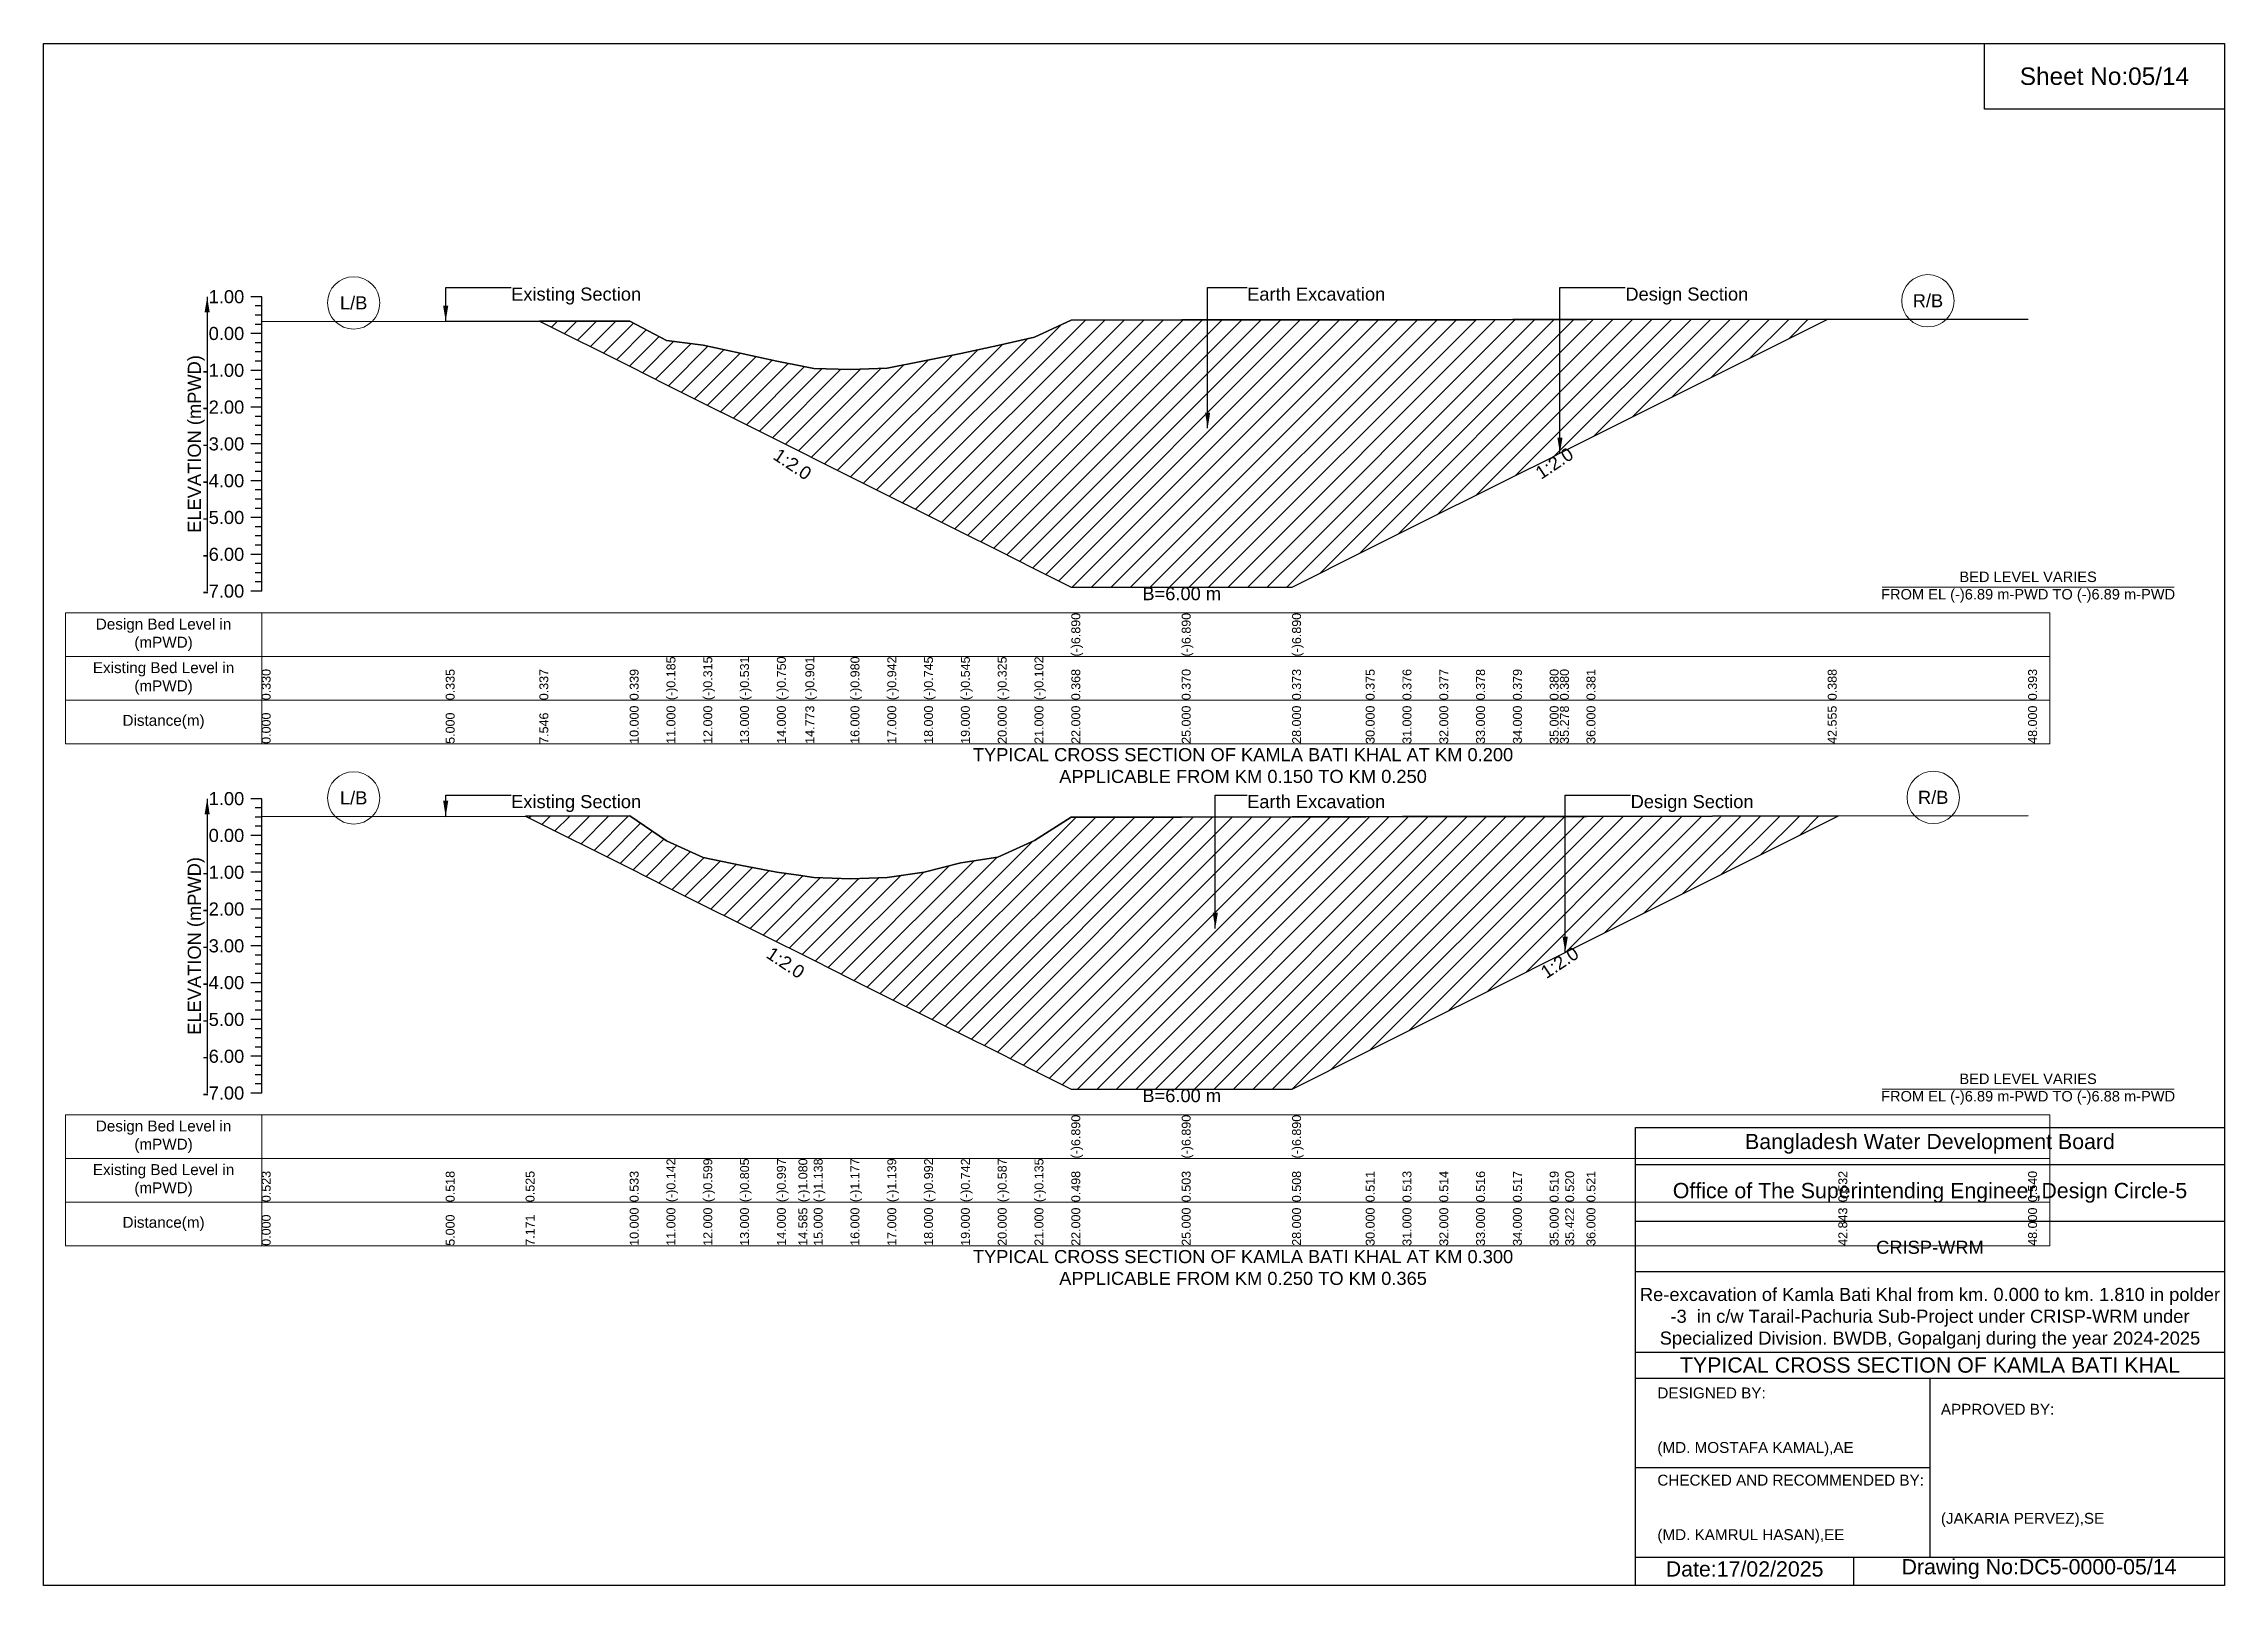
# Model space of a CAD drawing. Header units: inches. Extents: x 91000 to 238000, y -5656 to 51.
# Drawn here: x 140000 to 148000, y -5656 to 0 of the extents above; entities that cross this region are included whole.
import ezdxf

# ---------------------------------------------------------------- set-up
doc = ezdxf.new("R2010")
doc.units = ezdxf.units.IN
doc.header["$LTSCALE"] = 7
doc.header["$MEASUREMENT"] = 0
for name, color, linetype, lineweight in [('Cross section Data Border', 7, 'Continuous', 9), ('Cross Section Labels', 7, 'Continuous', 9), ('Existing_Bed_Level for Xsection', 7, 'Continuous', 25)]:
    doc.layers.add(name, color=color, linetype=linetype, lineweight=lineweight)
doc.styles.get("Standard").update_dxf_attribs({"font": 'arial.ttf'})
doc.dimstyles.get("Standard").update_dxf_attribs({"dimtxt": 0.18, "dimasz": 0.18, "dimexe": 0.18, "dimexo": 0.0625, "dimgap": 0.09, "dimtad": 0, "dimtih": 1, "dimtoh": 1, "dimdec": 4, "dimzin": 0, "dimdsep": 46, "dimtxsty": 'Standard', "dimcen": 0.09, "dimadec": 0, "dimazin": 0, "dimtfac": 1, "dimtdec": 4, "dimtofl": 0, "dimtmove": 0, "dimatfit": 3, "dimfxl": 1, "dimtolj": 1, "dimtzin": 0, "dimarcsym": 0})

msp = doc.modelspace()

# ---------------------------------------------------------------- texts
at = {"attachment_point": 5}
for s, insert, char_height in [('Sheet No:05/14', (147560, -120), 64), ('Bangladesh Water Development Board', (146920, -4036), 56), ('Office of The Superintending Engineer,Design Circle-5', (146920, -4216), 56)]:
    msp.add_mtext(s, dxfattribs=dict(at, insert=insert, char_height=char_height))
for s, insert, char_height, width, attachment_point in [('CRISP-WRM', (146920, -4416), 48, 2240, 5), ('Re-excavation of Kamla Bati Khal from km. 0.000 to km. 1.810 in polder -3  in c/w Tarail-Pachuria Sub-Project under CRISP-WRM under Specialized Division. BWDB, Gopalganj during the year 2024-2025', (146920, -4676), 48, 2160, 5), ('TYPICAL CROSS SECTION OF KAMLA BATI KHAL', (146920, -4848), 56, 2240, 5), ('DESIGNED BY:^J^J^J(MD. MOSTAFA KAMAL),AE', (145920, -5056), 40, 1120, 4), ('APPROVED BY:^J^J^J^J^J^J(JAKARIA PERVEZ),SE', (146960, -5216), 40, 1120, 4), ('CHECKED AND RECOMMENDED BY:^J^J^J(MD. KAMRUL HASAN),EE', (145920, -5376), 40, 1120, 4), ('Date:17/02/2025', (146240, -5596), 56, 1120, 5), ('Drawing No:DC5-0000-05/14', (147320, -5596), 56, 1760, 5)]:
    msp.add_mtext(s, dxfattribs=dict(insert=insert, char_height=char_height, width=width, attachment_point=attachment_point))
at = {"layer": 'Cross section Data Border', "char_height": 40, "width": 640, "attachment_point": 5}
for s, insert in [('Design Bed Level in (mPWD)', (140440, -2168.7)), ('Existing Bed Level in (mPWD)', (140440, -2328.7)), ('Distance(m)', (140440, -2488.7)), ('Design Bed Level in (mPWD)', (140440, -4010.1)), ('Existing Bed Level in (mPWD)', (140440, -4170.1)), ('Distance(m)', (140440, -4330.1))]:
    msp.add_mtext(s, dxfattribs=dict(at, insert=insert))
at = {"layer": 'Cross Section Labels'}
for s, insert, char_height, attachment_point in [('L/B', (141137.5, -951.3), 48, 5), ('Existing Section', (141715, -894.9), 48, 1), ('Earth Excavation', (144415, -894.9), 48, 1), ('Design Section', (145802.5, -894.9), 48, 1), ('R/B', (146912.5, -943.5), 48, 5), ('B=6.00 m', (144175, -1993.8), 48, 2), ('BED LEVEL VARIES ^JFROM EL (-)6.89 m-PWD TO (-)6.89 m-PWD', (147280, -1993.8), 38.4, 5), ('TYPICAL CROSS SECTION OF KAMLA BATI KHAL AT KM 0.200^JAPPLICABLE FROM KM 0.150 TO KM 0.250', (144400, -2648.7), 48, 5), ('L/B', (141137.5, -2767.3), 48, 5), ('Existing Section', (141715, -2756.6), 48, 1), ('Earth Excavation', (144415, -2756.6), 48, 1), ('Design Section', (145821.9, -2756.6), 48, 1), ('R/B', (146931.9, -2765.3), 48, 5), ('B=6.00 m', (144175, -3835.3), 48, 2), ('BED LEVEL VARIES ^JFROM EL (-)6.89 m-PWD TO (-)6.88 m-PWD', (147280, -3835.3), 38.4, 5), ('TYPICAL CROSS SECTION OF KAMLA BATI KHAL AT KM 0.300^JAPPLICABLE FROM KM 0.250 TO KM 0.365', (144400, -4490.1), 48, 5)]:
    msp.add_mtext(s, dxfattribs=dict(at, insert=insert, char_height=char_height, attachment_point=attachment_point))
at = {"layer": 'Cross Section Labels', "char_height": 48, "attachment_point": 2}
for insert, rotation in [((142760.6, -1522.9), 326.30993), ((145528.7, -1519.5), 33.69007), ((142735.3, -3351.7), 326.30993), ((145548.2, -3351.2), 33.69007)]:
    msp.add_mtext('1:2.0', dxfattribs=dict(at, insert=insert, rotation=rotation))
at = {"layer": 'Existing_Bed_Level for Xsection', "char_height": 48, "attachment_point": 6}
for s, insert in [('1.00', (140736, -928.7)), ('0.00', (140736, -1063.7)), ('-1.00', (140736, -1198.7)), ('-2.00', (140736, -1333.7)), ('-3.00', (140736, -1468.7)), ('-4.00', (140736, -1603.7)), ('-5.00', (140736, -1738.7)), ('-6.00', (140736, -1873.7)), ('-7.00', (140736, -2008.7)), ('1.00', (140736, -2770.1)), ('0.00', (140736, -2905.1)), ('-1.00', (140736, -3040.1)), ('-2.00', (140736, -3175.1)), ('-3.00', (140736, -3310.1)), ('-4.00', (140736, -3445.1)), ('-5.00', (140736, -3580.1)), ('-6.00', (140736, -3715.1)), ('-7.00', (140736, -3850.1))]:
    msp.add_mtext(s, dxfattribs=dict(at, insert=insert))
at = {"layer": 'Existing_Bed_Level for Xsection', "rotation": 90}
for s, insert, char_height, attachment_point in [('ELEVATION (mPWD)', (140560, -1468.7), 48, 5), ('(-)6.890', (143770, -2248.7), 32.8, 1), ('(-)6.890', (144175, -2248.7), 32.8, 1), ('(-)6.890', (144580, -2248.7), 32.8, 1), ('0.330', (140800, -2408.7), 32.8, 1), ('0.335', (141475, -2408.7), 32.8, 1), ('0.337', (141818.7, -2408.7), 32.8, 1), ('0.339', (142150, -2408.7), 32.8, 1), ('(-)0.185', (142285, -2408.7), 32.8, 1), ('(-)0.315', (142420, -2408.7), 32.8, 1), ('(-)0.531', (142555, -2408.7), 32.8, 1), ('(-)0.750', (142690, -2408.7), 32.8, 1), ('(-)0.901', (142794.4, -2408.7), 32.8, 1), ('(-)0.980', (142960, -2408.7), 32.8, 1), ('(-)0.942', (143095, -2408.7), 32.8, 1), ('(-)0.745', (143230, -2408.7), 32.8, 1), ('(-)0.545', (143365, -2408.7), 32.8, 1), ('(-)0.325', (143500, -2408.7), 32.8, 1), ('(-)0.102', (143635, -2408.7), 32.8, 1), ('0.368', (143770, -2408.7), 32.8, 1), ('0.370', (144175, -2408.7), 32.8, 1), ('0.373', (144580, -2408.7), 32.8, 1), ('0.375', (144850, -2408.7), 32.8, 1), ('0.376', (144985, -2408.7), 32.8, 1), ('0.377', (145120, -2408.7), 32.8, 1), ('0.378', (145255, -2408.7), 32.8, 1), ('0.379', (145390, -2408.7), 32.8, 1), ('0.380', (145525, -2408.7), 32.8, 1), ('0.380', (145562.5, -2408.7), 32.8, 1), ('0.381', (145660, -2408.7), 32.8, 1), ('0.388', (146544.9, -2408.7), 32.8, 1), ('0.393', (147280, -2408.7), 32.8, 1), ('0.000', (140800, -2568.7), 32.8, 1), ('5.000', (141475, -2568.7), 32.8, 1), ('7.546', (141818.7, -2568.7), 32.8, 1), ('10.000', (142150, -2568.7), 32.8, 1), ('11.000', (142285, -2568.7), 32.8, 1), ('12.000', (142420, -2568.7), 32.8, 1), ('13.000', (142555, -2568.7), 32.8, 1), ('14.000', (142690, -2568.7), 32.8, 1), ('14.773', (142794.4, -2568.7), 32.8, 1), ('16.000', (142960, -2568.7), 32.8, 1), ('17.000', (143095, -2568.7), 32.8, 1), ('18.000', (143230, -2568.7), 32.8, 1), ('19.000', (143365, -2568.7), 32.8, 1), ('20.000', (143500, -2568.7), 32.8, 1), ('21.000', (143635, -2568.7), 32.8, 1), ('22.000', (143770, -2568.7), 32.8, 1), ('25.000', (144175, -2568.7), 32.8, 1), ('28.000', (144580, -2568.7), 32.8, 1), ('30.000', (144850, -2568.7), 32.8, 1), ('31.000', (144985, -2568.7), 32.8, 1), ('32.000', (145120, -2568.7), 32.8, 1), ('33.000', (145255, -2568.7), 32.8, 1), ('34.000', (145390, -2568.7), 32.8, 1), ('35.000', (145525, -2568.7), 32.8, 1), ('35.278', (145562.5, -2568.7), 32.8, 1), ('36.000', (145660, -2568.7), 32.8, 1), ('42.555', (146544.9, -2568.7), 32.8, 1), ('48.000', (147280, -2568.7), 32.8, 1), ('ELEVATION (mPWD)', (140560, -3310.1), 48, 5), ('(-)6.890', (143770, -4090.1), 32.8, 1), ('(-)6.890', (144175, -4090.1), 32.8, 1), ('(-)6.890', (144580, -4090.1), 32.8, 1), ('0.523', (140800, -4250.1), 32.8, 1), ('0.518', (141475, -4250.1), 32.8, 1), ('0.525', (141768.1, -4250.1), 32.8, 1), ('0.533', (142150, -4250.1), 32.8, 1), ('(-)0.142', (142285, -4250.1), 32.8, 1), ('(-)0.599', (142420, -4250.1), 32.8, 1), ('(-)0.805', (142555, -4250.1), 32.8, 1), ('(-)0.997', (142690, -4250.1), 32.8, 1), ('(-)1.080', (142769, -4250.1), 32.8, 1), ('(-)1.138', (142825, -4250.1), 32.8, 1), ('(-)1.177', (142960, -4250.1), 32.8, 1), ('(-)1.139', (143095, -4250.1), 32.8, 1), ('(-)0.992', (143230, -4250.1), 32.8, 1), ('(-)0.742', (143365, -4250.1), 32.8, 1), ('(-)0.587', (143500, -4250.1), 32.8, 1), ('(-)0.135', (143635, -4250.1), 32.8, 1), ('0.498', (143770, -4250.1), 32.8, 1), ('0.503', (144175, -4250.1), 32.8, 1), ('0.508', (144580, -4250.1), 32.8, 1), ('0.511', (144850, -4250.1), 32.8, 1), ('0.513', (144985, -4250.1), 32.8, 1), ('0.514', (145120, -4250.1), 32.8, 1), ('0.516', (145255, -4250.1), 32.8, 1), ('0.517', (145390, -4250.1), 32.8, 1), ('0.519', (145525, -4250.1), 32.8, 1), ('0.520', (145581.9, -4250.1), 32.8, 1), ('0.521', (145660, -4250.1), 32.8, 1), ('0.532', (146583.8, -4250.1), 32.8, 1), ('0.540', (147280, -4250.1), 32.8, 1), ('0.000', (140800, -4410.1), 32.8, 1), ('5.000', (141475, -4410.1), 32.8, 1), ('7.171', (141768.1, -4410.1), 32.8, 1), ('10.000', (142150, -4410.1), 32.8, 1), ('11.000', (142285, -4410.1), 32.8, 1), ('12.000', (142420, -4410.1), 32.8, 1), ('13.000', (142555, -4410.1), 32.8, 1), ('14.000', (142690, -4410.1), 32.8, 1), ('14.585', (142769, -4410.1), 32.8, 1), ('15.000', (142825, -4410.1), 32.8, 1), ('16.000', (142960, -4410.1), 32.8, 1), ('17.000', (143095, -4410.1), 32.8, 1), ('18.000', (143230, -4410.1), 32.8, 1), ('19.000', (143365, -4410.1), 32.8, 1), ('20.000', (143500, -4410.1), 32.8, 1), ('21.000', (143635, -4410.1), 32.8, 1), ('22.000', (143770, -4410.1), 32.8, 1), ('25.000', (144175, -4410.1), 32.8, 1), ('28.000', (144580, -4410.1), 32.8, 1), ('30.000', (144850, -4410.1), 32.8, 1), ('31.000', (144985, -4410.1), 32.8, 1), ('32.000', (145120, -4410.1), 32.8, 1), ('33.000', (145255, -4410.1), 32.8, 1), ('34.000', (145390, -4410.1), 32.8, 1), ('35.000', (145525, -4410.1), 32.8, 1), ('35.422', (145581.9, -4410.1), 32.8, 1), ('36.000', (145660, -4410.1), 32.8, 1), ('42.843', (146583.8, -4410.1), 32.8, 1), ('48.000', (147280, -4410.1), 32.8, 1)]:
    msp.add_mtext(s, dxfattribs=dict(at, insert=insert, char_height=char_height, attachment_point=attachment_point))

# ---------------------------------------------------------------- hatches: boundary and pattern name
at = {"layer": 'Existing_Bed_Level for Xsection'}
h = msp.add_hatch(dxfattribs=at)
h.set_pattern_fill('ANSI31', color=256, scale=405, style=0)
h.paths.add_polyline_path([(141818.7, -1018.2), (142150, -1183.8), (142285, -1251.3), (142420, -1318.8), (142555, -1386.3), (142690, -1453.9), (142794.4, -1506), (142825, -1521.4), (142960, -1588.9), (143095, -1656.4), (143230, -1723.9), (143365, -1791.4), (143500, -1858.8), (143635, -1926.3), (143770, -1993.8), (144175, -1993.8), (144580, -1993.8), (144850, -1858.8), (144985, -1791.4), (145120, -1723.9), (145255, -1656.4), (145390, -1588.9), (145525, -1521.4), (145562.5, -1502.6), (145660, -1453.9), (146544.9, -1011.4), (145660, -1012.3), (145562.5, -1012.4), (145525, -1012.4), (145390, -1012.5), (145255, -1012.7), (145120, -1012.8), (144985, -1012.9), (144850, -1013.1), (144580, -1013.3), (144175, -1013.8), (143770, -1014), (143635, -1077.5), (143500, -1107.6), (143365, -1137.3), (143230, -1164.3), (143095, -1190.9), (142960, -1196), (142825, -1191.3), (142794.4, -1185.3), (142690, -1165), (142555, -1135.4), (142420, -1106.2), (142285, -1088.7), (142150, -1017.9)])
h = msp.add_hatch(dxfattribs=at)
h.set_pattern_fill('ANSI31', color=256, scale=405, style=0)
h.paths.add_polyline_path([(141768.1, -2834.3), (142150, -3025.3), (142285, -3092.8), (142420, -3160.3), (142555, -3227.8), (142690, -3295.3), (142769, -3334.8), (142825, -3362.8), (142960, -3430.3), (143095, -3497.8), (143230, -3565.3), (143365, -3632.8), (143500, -3700.3), (143635, -3767.8), (143770, -3835.3), (144175, -3835.3), (144580, -3835.3), (144850, -3700.3), (144985, -3632.8), (145120, -3565.3), (145255, -3497.8), (145390, -3430.3), (145525, -3362.8), (145581.9, -3334.3), (145660, -3295.3), (146583.8, -2833.3), (145660, -2834.8), (145581.9, -2834.9), (145525, -2835), (145390, -2835.3), (145255, -2835.5), (145120, -2835.7), (144985, -2835.9), (144850, -2836.1), (144580, -2836.6), (144175, -2837.2), (143770, -2837.9), (143635, -2923.3), (143500, -2984.3), (143365, -3005.3), (143230, -3039), (143095, -3058.9), (142960, -3064), (142825, -3058.7), (142769, -3050.8), (142690, -3039.7), (142555, -3013.8), (142420, -2986), (142285, -2924.3), (142150, -2833.2)])

# ---------------------------------------------------------------- linework, layer by layer
for points in [[(140000, 0), (148000, 0), (148000, -5656), (140000, -5656)], [(147120, 0), (148000, 0), (148000, -240), (147120, -240)]]:
    msp.add_lwpolyline(points, close=True)
for points in [[(145840, -5656), (145840, -3976), (148000, -3976)], [(145840, -4112), (148000, -4112)], [(145840, -4320), (148000, -4320)], [(145840, -4504), (148000, -4504)], [(145840, -4800), (148000, -4800)], [(145840, -4896), (148000, -4896)], [(146920, -4896), (146920, -5552)], [(145840, -5224), (146920, -5224)], [(145840, -5552), (148000, -5552)], [(146640, -5552), (146640, -5656)]]:
    msp.add_lwpolyline(points)
at = {"layer": 'Cross section Data Border'}
for points in [[(140080, -2088.7), (147360, -2088.7), (147360, -2568.7), (140080, -2568.7)], [(140080, -3930.1), (147360, -3930.1), (147360, -4410.1), (140080, -4410.1)]]:
    msp.add_lwpolyline(points, close=True, dxfattribs=at)
for points in [[(140800, -2088.7), (140800, -2568.7)], [(140080, -2248.7), (147360, -2248.7)], [(140080, -2408.7), (147360, -2408.7)], [(140800, -3930.1), (140800, -4410.1)], [(140080, -4090.1), (147360, -4090.1)], [(140080, -4250.1), (147360, -4250.1)]]:
    msp.add_lwpolyline(points, dxfattribs=at)
at = {"layer": 'Cross Section Labels'}
for points in [[(146744.2, -1993.8), (147815.8, -1993.8)], [(146744.2, -3835.3), (147815.8, -3835.3)]]:
    msp.add_lwpolyline(points, dxfattribs=at)
for centre in [(141137.5, -951.3), (146912.5, -943.5), (141137.5, -2767.3), (146931.9, -2765.3)]:
    msp.add_circle(centre, 96, dxfattribs=at)
at = {"layer": 'Existing_Bed_Level for Xsection'}
for points in [[(140800, -928.7), (140760, -928.7)], [(140800, -2008.7), (140800, -1873.7), (140800, -1738.7), (140800, -1603.7), (140800, -1468.7), (140800, -1333.7), (140800, -1198.7), (140800, -1063.7), (140800, -928.7)], [(140800, -962.4), (140776, -962.4)], [(140800, -996.2), (140776, -996.2)], [(140800, -1030), (140776, -1030)], [(140800, -1019.1), (141475, -1018.5), (141818.7, -1018.2), (142150, -1017.9), (142285, -1088.7), (142420, -1106.2), (142555, -1135.4), (142690, -1165), (142794.4, -1185.3), (142825, -1191.3), (142960, -1196), (143095, -1190.9), (143230, -1164.3), (143365, -1137.3), (143500, -1107.6), (143635, -1077.5), (143770, -1014), (143770, -1014), (144175, -1013.8), (144175, -1013.8), (144580, -1013.3), (144580, -1013.3), (144850, -1013.1), (144985, -1012.9), (145120, -1012.8), (145255, -1012.7), (145390, -1012.5), (145525, -1012.4), (145562.5, -1012.4), (145660, -1012.3), (146544.9, -1011.4), (147280, -1010.6)], [(140800, -1063.7), (140760, -1063.7)], [(140800, -1097.5), (140776, -1097.5)], [(140800, -1198.7), (140760, -1198.7)], [(140800, -1131.2), (140776, -1131.2)], [(140800, -1165), (140776, -1165)], [(140800, -1232.5), (140776, -1232.5)], [(140800, -1266.2), (140776, -1266.2)], [(140800, -1333.7), (140760, -1333.7)], [(140800, -1300), (140776, -1300)], [(140800, -1367.5), (140776, -1367.5)], [(140800, -1401.2), (140776, -1401.2)], [(140800, -1435), (140776, -1435)], [(140800, -1468.7), (140760, -1468.7)], [(140800, -1502.5), (140776, -1502.5)], [(140800, -1536.2), (140776, -1536.2)], [(140800, -1570), (140776, -1570)], [(140800, -1603.7), (140760, -1603.7)], [(140800, -1637.5), (140776, -1637.5)], [(140800, -1671.2), (140776, -1671.2)], [(140800, -1738.7), (140760, -1738.7)], [(140800, -1705), (140776, -1705)], [(140800, -1772.5), (140776, -1772.5)], [(140800, -1806.2), (140776, -1806.2)], [(140800, -1840), (140776, -1840)], [(140800, -1873.7), (140760, -1873.7)], [(140800, -1907.5), (140776, -1907.5)], [(140800, -1941.2), (140776, -1941.2)], [(140800, -1975), (140776, -1975)], [(140800, -2008.7), (140760, -2008.7)], [(140800, -2770.1), (140760, -2770.1)], [(140800, -3850.1), (140800, -3715.1), (140800, -3580.1), (140800, -3445.1), (140800, -3310.1), (140800, -3175.1), (140800, -3040.1), (140800, -2905.1), (140800, -2770.1)], [(140800, -2803.9), (140776, -2803.9)], [(140800, -2837.6), (140776, -2837.6)], [(140800, -2871.4), (140776, -2871.4)], [(140800, -2834.5), (141475, -2835.2), (141768.1, -2834.3), (142150, -2833.2), (142285, -2924.3), (142420, -2986), (142555, -3013.8), (142690, -3039.7), (142769, -3050.8), (142825, -3058.7), (142960, -3064), (143095, -3058.9), (143230, -3039), (143365, -3005.3), (143500, -2984.3), (143635, -2923.3), (143770, -2837.9), (143770, -2837.9), (144175, -2837.2), (144175, -2837.2), (144580, -2836.6), (144580, -2836.6), (144850, -2836.1), (144985, -2835.9), (145120, -2835.7), (145255, -2835.5), (145390, -2835.3), (145525, -2835), (145581.9, -2834.9), (145660, -2834.8), (146583.8, -2833.3), (147280, -2832.2)], [(140800, -2905.1), (140760, -2905.1)], [(140800, -2938.9), (140776, -2938.9)], [(140800, -2972.6), (140776, -2972.6)], [(140800, -3006.4), (140776, -3006.4)], [(140800, -3040.1), (140760, -3040.1)], [(140800, -3073.9), (140776, -3073.9)], [(140800, -3107.6), (140776, -3107.6)], [(140800, -3175.1), (140760, -3175.1)], [(140800, -3141.4), (140776, -3141.4)], [(140800, -3208.9), (140776, -3208.9)], [(140800, -3242.6), (140776, -3242.6)], [(140800, -3276.4), (140776, -3276.4)], [(140800, -3310.1), (140760, -3310.1)], [(140800, -3343.9), (140776, -3343.9)], [(140800, -3377.6), (140776, -3377.6)], [(140800, -3411.4), (140776, -3411.4)], [(140800, -3445.1), (140760, -3445.1)], [(140800, -3478.9), (140776, -3478.9)], [(140800, -3512.6), (140776, -3512.6)], [(140800, -3580.1), (140760, -3580.1)], [(140800, -3546.4), (140776, -3546.4)], [(140800, -3613.9), (140776, -3613.9)], [(140800, -3647.6), (140776, -3647.6)], [(140800, -3715.1), (140760, -3715.1)], [(140800, -3681.4), (140776, -3681.4)], [(140800, -3748.9), (140776, -3748.9)], [(140800, -3782.6), (140776, -3782.6)], [(140800, -3816.4), (140776, -3816.4)], [(140800, -3850.1), (140760, -3850.1)]]:
    msp.add_lwpolyline(points, dxfattribs=at)
for points in [[(141818.7, -1018.2), (141818.7, -1018.2), (142150, -1183.8), (142285, -1251.3), (142420, -1318.8), (142555, -1386.3), (142690, -1453.9), (142794.4, -1506), (142825, -1521.4), (142960, -1588.9), (143095, -1656.4), (143230, -1723.9), (143365, -1791.4), (143500, -1858.8), (143635, -1926.3), (143770, -1993.8), (143770, -1993.8), (144175, -1993.8), (144175, -1993.8), (144580, -1993.8), (144580, -1993.8), (144850, -1858.8), (144985, -1791.4), (145120, -1723.9), (145255, -1656.4), (145390, -1588.9), (145525, -1521.4), (145562.5, -1502.6), (145660, -1453.9), (146544.9, -1011.4), (145660, -1012.3), (145562.5, -1012.4), (145525, -1012.4), (145390, -1012.5), (145255, -1012.7), (145120, -1012.8), (144985, -1012.9), (144850, -1013.1), (144580, -1013.3), (144580, -1013.3), (144175, -1013.8), (144175, -1013.8), (143770, -1014), (143770, -1014), (143635, -1077.5), (143500, -1107.6), (143365, -1137.3), (143230, -1164.3), (143095, -1190.9), (142960, -1196), (142825, -1191.3), (142794.4, -1185.3), (142690, -1165), (142555, -1135.4), (142420, -1106.2), (142285, -1088.7), (142150, -1017.9), (141818.7, -1018.2)], [(141768.1, -2834.3), (141768.1, -2834.3), (142150, -3025.3), (142285, -3092.8), (142420, -3160.3), (142555, -3227.8), (142690, -3295.3), (142769, -3334.8), (142825, -3362.8), (142960, -3430.3), (143095, -3497.8), (143230, -3565.3), (143365, -3632.8), (143500, -3700.3), (143635, -3767.8), (143770, -3835.3), (143770, -3835.3), (144175, -3835.3), (144175, -3835.3), (144580, -3835.3), (144580, -3835.3), (144850, -3700.3), (144985, -3632.8), (145120, -3565.3), (145255, -3497.8), (145390, -3430.3), (145525, -3362.8), (145581.9, -3334.3), (145660, -3295.3), (146583.8, -2833.3), (145660, -2834.8), (145581.9, -2834.9), (145525, -2835), (145390, -2835.3), (145255, -2835.5), (145120, -2835.7), (144985, -2835.9), (144850, -2836.1), (144580, -2836.6), (144580, -2836.6), (144175, -2837.2), (144175, -2837.2), (143770, -2837.9), (143770, -2837.9), (143635, -2923.3), (143500, -2984.3), (143365, -3005.3), (143230, -3039), (143095, -3058.9), (142960, -3064), (142825, -3058.7), (142769, -3050.8), (142690, -3039.7), (142555, -3013.8), (142420, -2986), (142285, -2924.3), (142150, -2833.2), (141768.1, -2834.3)]]:
    msp.add_lwpolyline(points, close=True, dxfattribs=at)

msp.set_redraw_order([(e.dxf.handle, doc.entitydb.next_handle()) for e in msp.query("TEXT MTEXT ATTDEF DIMENSION ARC_DIMENSION")])  # texts and dimensions are drawn at this point

# ---------------------------------------------------------------- leaders
at = {"layer": 'Cross Section Labels', "annotation_type": 0, "has_hookline": 1, "hookline_direction": 0}
for points, text_width in [([(141475, -1018.5), (141475, -894.9), (141714.9, -894.9)], 467.2), ([(144270.1, -1411), (144270.1, -894.9), (144414.9, -894.9)], 497), ([(145562.5, -1502.6), (145562.5, -894.9), (145802.4, -894.9)], 441.2), ([(141475, -2835.2), (141475, -2756.6), (141714.9, -2756.6)], 467.2), ([(144298.2, -3245.9), (144298.2, -2756.6), (144414.9, -2756.6)], 497), ([(145581.9, -3334.3), (145581.9, -2756.6), (145821.8, -2756.6)], 441.2)]:
    msp.add_leader(points, dimstyle='Standard', override={"dimasz": 57.6}, dxfattribs=dict(at, text_width=text_width))
at = {"layer": 'Existing_Bed_Level for Xsection'}
for points in [[(140600, -928.7), (140600, -2008.7)], [(140600, -2770.1), (140600, -3850.1)]]:
    msp.add_leader(points, dimstyle='Standard', override={"dimasz": 57.6}, dxfattribs=at)

doc.saveas('drawing.dxf')
